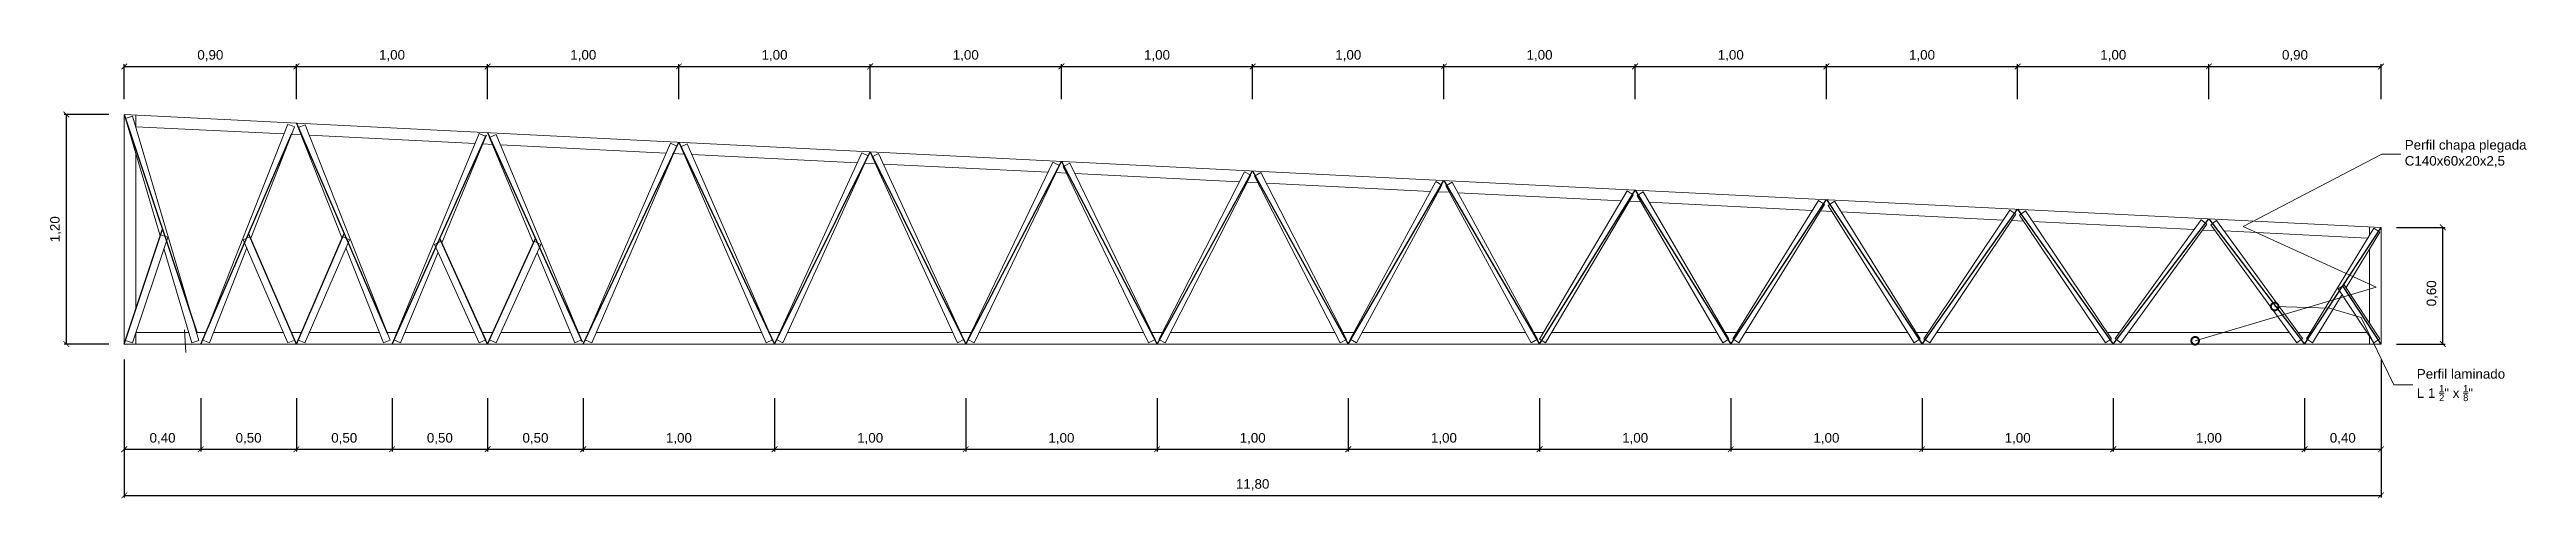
# Model space of a CAD drawing. Header units: millimetres. Extents: x 265 to 853, y -178 to 32.
# Drawn here: x 751.83 to 764.78, y -121.09 to -118.74 of the extents above; entities that cross this region are included whole.
import ezdxf
from ezdxf import colors
from ezdxf.entities.mleader import LeaderData, LeaderLine
from ezdxf.math import Vec2, Vec3

# ---------------------------------------------------------------- set-up
doc = ezdxf.new("R2010")
doc.units = ezdxf.units.MM
doc.header["$LTSCALE"] = 0.1
doc.header["$MEASUREMENT"] = 0
doc.header["$PDMODE"] = 3
doc.header["$PDSIZE"] = 0.1
doc.linetypes.add('ACAD_ISO10W100', pattern=[18, 12, -3, 0, -3])
doc.linetypes.add('CONTINUA', pattern=[200, 100, 100])
doc.layers.get('DEFPOINTS').update_dxf_attribs({"color": 1})
for name, color, linetype, lineweight in [('00_EST_ANGULARES', 4, 'CONTINUA', 20), ('00_EST_Cotas', 6, 'Continuous', 9), ('00_EST_TEXTO', 6, 'Continuous', 9), ('00_EST_Viga', 5, 'Continuous', 20), ('00_EST_Viga_Montante', 5, 'Continuous', 20)]:
    doc.layers.add(name, color=color, linetype=linetype, lineweight=lineweight)
doc.layers.add('00_EST_EJE ANGULARES', color=7, linetype='ACAD_ISO10W100')
doc.styles.add('Arial1_50', font='arial.ttf', dxfattribs={"height": 0.05})
doc.styles.add('Arial20', font='arial.ttf', dxfattribs={"height": 0.2})
doc.dimstyles.new('Cota 1-25-Andres', dxfattribs={"dimtxt": 0.05, "dimasz": 0.03, "dimexe": 0.012, "dimexo": 0.08, "dimgap": 0.025, "dimtad": 1, "dimzin": 0, "dimtxsty": 'Arial1_50', "dimblk1": 'ARCHTICK', "dimblk2": 'ARCHTICK', "dimsah": 1, "dimcen": 0.09, "dimclrd": 256, "dimclre": 256, "dimclrt": 256, "dimazin": 0, "dimtfac": 1, "dimtofl": 0, "dimtmove": 0, "dimatfit": 3, "dimldrblk": 'ARCHTICK', "dimfxl": 1, "dimtolj": 1, "dimtzin": 0, "dimarcsym": 0})

msp = doc.modelspace()

# ---------------------------------------------------------------- blocks, each defined once
blk = doc.blocks.new('_ARCHTICK')
at = {"color": 0, "linetype": 'ByBlock', "const_width": 0.15}
blk.add_lwpolyline([(-0.5, -0.5), (0.5, 0.5)], dxfattribs=at)
blk = doc.blocks.new('*D137')
at = {"layer": '00_EST_Cotas', "lineweight": -2, "transparency": 16777216}
for p, q in [((752.216, -120.567), (752.216, -120.846)), ((752.616, -120.567), (752.616, -120.846)), ((752.216, -120.834), (752.616, -120.834))]:
    blk.add_line(p, q, dxfattribs=at)
at = {"layer": 'DEFPOINTS', "color": 0, "transparency": 16777216}
for p in [(752.216, -120.487), (752.616, -120.487), (752.616, -120.834)]:
    blk.add_point(p, dxfattribs=at)
at = {"layer": '00_EST_Cotas', "lineweight": -2, "transparency": 16777216, "xscale": 0.03, "yscale": 0.03, "zscale": 0.03, "rotation": 180}
blk.add_blockref('_ARCHTICK', (752.216, -120.834), dxfattribs=at)
at = {"layer": '00_EST_Cotas', "lineweight": -2, "transparency": 16777216, "xscale": 0.03, "yscale": 0.03, "zscale": 0.03}
blk.add_blockref('_ARCHTICK', (752.616, -120.834), dxfattribs=at)
at = {"layer": '00_EST_Cotas', "transparency": 16777216, "insert": (752.416, -120.779), "char_height": 0.05, "attachment_point": 5, "style": 'Arial1_50'}
blk.add_mtext('\\A1;0,40', dxfattribs=at)
blk = doc.blocks.new('*D138')
at = {"layer": '00_EST_Cotas', "lineweight": -2, "transparency": 16777216}
for p, q in [((752.616, -120.567), (752.616, -120.846)), ((753.116, -120.567), (753.116, -120.846)), ((752.616, -120.834), (753.116, -120.834))]:
    blk.add_line(p, q, dxfattribs=at)
at = {"layer": 'DEFPOINTS', "color": 0, "transparency": 16777216}
for p in [(752.616, -120.487), (753.116, -120.487), (753.116, -120.834)]:
    blk.add_point(p, dxfattribs=at)
at = {"layer": '00_EST_Cotas', "lineweight": -2, "transparency": 16777216, "xscale": 0.03, "yscale": 0.03, "zscale": 0.03, "rotation": 180}
blk.add_blockref('_ARCHTICK', (752.616, -120.834), dxfattribs=at)
at = {"layer": '00_EST_Cotas', "lineweight": -2, "transparency": 16777216, "xscale": 0.03, "yscale": 0.03, "zscale": 0.03}
blk.add_blockref('_ARCHTICK', (753.116, -120.834), dxfattribs=at)
at = {"layer": '00_EST_Cotas', "transparency": 16777216, "insert": (752.866, -120.779), "char_height": 0.05, "attachment_point": 5, "style": 'Arial1_50'}
blk.add_mtext('\\A1;0,50', dxfattribs=at)
blk = doc.blocks.new('*D139')
at = {"layer": '00_EST_Cotas', "lineweight": -2, "transparency": 16777216}
for p, q in [((753.116, -120.567), (753.116, -120.846)), ((753.616, -120.567), (753.616, -120.846)), ((753.116, -120.834), (753.616, -120.834))]:
    blk.add_line(p, q, dxfattribs=at)
at = {"layer": 'DEFPOINTS', "color": 0, "transparency": 16777216}
for p in [(753.116, -120.487), (753.616, -120.487), (753.616, -120.834)]:
    blk.add_point(p, dxfattribs=at)
at = {"layer": '00_EST_Cotas', "lineweight": -2, "transparency": 16777216, "xscale": 0.03, "yscale": 0.03, "zscale": 0.03, "rotation": 180}
blk.add_blockref('_ARCHTICK', (753.116, -120.834), dxfattribs=at)
at = {"layer": '00_EST_Cotas', "lineweight": -2, "transparency": 16777216, "xscale": 0.03, "yscale": 0.03, "zscale": 0.03}
blk.add_blockref('_ARCHTICK', (753.616, -120.834), dxfattribs=at)
at = {"layer": '00_EST_Cotas', "transparency": 16777216, "insert": (753.366, -120.779), "char_height": 0.05, "attachment_point": 5, "style": 'Arial1_50'}
blk.add_mtext('\\A1;0,50', dxfattribs=at)
blk = doc.blocks.new('*D140')
at = {"layer": '00_EST_Cotas', "lineweight": -2, "transparency": 16777216}
for p, q in [((753.616, -120.567), (753.616, -120.846)), ((754.116, -120.567), (754.116, -120.846)), ((753.616, -120.834), (754.116, -120.834))]:
    blk.add_line(p, q, dxfattribs=at)
at = {"layer": 'DEFPOINTS', "color": 0, "transparency": 16777216}
for p in [(753.616, -120.487), (754.116, -120.487), (754.116, -120.834)]:
    blk.add_point(p, dxfattribs=at)
at = {"layer": '00_EST_Cotas', "lineweight": -2, "transparency": 16777216, "xscale": 0.03, "yscale": 0.03, "zscale": 0.03, "rotation": 180}
blk.add_blockref('_ARCHTICK', (753.616, -120.834), dxfattribs=at)
at = {"layer": '00_EST_Cotas', "lineweight": -2, "transparency": 16777216, "xscale": 0.03, "yscale": 0.03, "zscale": 0.03}
blk.add_blockref('_ARCHTICK', (754.116, -120.834), dxfattribs=at)
at = {"layer": '00_EST_Cotas', "transparency": 16777216, "insert": (753.866, -120.779), "char_height": 0.05, "attachment_point": 5, "style": 'Arial1_50'}
blk.add_mtext('\\A1;0,50', dxfattribs=at)
blk = doc.blocks.new('*D141')
at = {"layer": '00_EST_Cotas', "lineweight": -2, "transparency": 16777216}
for p, q in [((754.116, -120.567), (754.116, -120.846)), ((754.616, -120.567), (754.616, -120.846)), ((754.116, -120.834), (754.616, -120.834))]:
    blk.add_line(p, q, dxfattribs=at)
at = {"layer": 'DEFPOINTS', "color": 0, "transparency": 16777216}
for p in [(754.116, -120.487), (754.616, -120.487), (754.616, -120.834)]:
    blk.add_point(p, dxfattribs=at)
at = {"layer": '00_EST_Cotas', "lineweight": -2, "transparency": 16777216, "xscale": 0.03, "yscale": 0.03, "zscale": 0.03, "rotation": 180}
blk.add_blockref('_ARCHTICK', (754.116, -120.834), dxfattribs=at)
at = {"layer": '00_EST_Cotas', "lineweight": -2, "transparency": 16777216, "xscale": 0.03, "yscale": 0.03, "zscale": 0.03}
blk.add_blockref('_ARCHTICK', (754.616, -120.834), dxfattribs=at)
at = {"layer": '00_EST_Cotas', "transparency": 16777216, "insert": (754.366, -120.779), "char_height": 0.05, "attachment_point": 5, "style": 'Arial1_50'}
blk.add_mtext('\\A1;0,50', dxfattribs=at)
blk = doc.blocks.new('*D142')
at = {"layer": '00_EST_Cotas', "lineweight": -2, "transparency": 16777216}
for p, q in [((754.616, -120.567), (754.616, -120.846)), ((755.616, -120.567), (755.616, -120.846)), ((754.616, -120.834), (755.616, -120.834))]:
    blk.add_line(p, q, dxfattribs=at)
at = {"layer": 'DEFPOINTS', "color": 0, "transparency": 16777216}
for p in [(754.616, -120.487), (755.616, -120.487), (755.616, -120.834)]:
    blk.add_point(p, dxfattribs=at)
at = {"layer": '00_EST_Cotas', "lineweight": -2, "transparency": 16777216, "xscale": 0.03, "yscale": 0.03, "zscale": 0.03, "rotation": 180}
blk.add_blockref('_ARCHTICK', (754.616, -120.834), dxfattribs=at)
at = {"layer": '00_EST_Cotas', "lineweight": -2, "transparency": 16777216, "xscale": 0.03, "yscale": 0.03, "zscale": 0.03}
blk.add_blockref('_ARCHTICK', (755.616, -120.834), dxfattribs=at)
at = {"layer": '00_EST_Cotas', "transparency": 16777216, "insert": (755.116, -120.779), "char_height": 0.05, "attachment_point": 5, "style": 'Arial1_50'}
blk.add_mtext('\\A1;1,00', dxfattribs=at)
blk = doc.blocks.new('*D143')
at = {"layer": '00_EST_Cotas', "lineweight": -2, "transparency": 16777216}
for p, q in [((755.616, -120.567), (755.616, -120.846)), ((756.616, -120.567), (756.616, -120.846)), ((755.616, -120.834), (756.616, -120.834))]:
    blk.add_line(p, q, dxfattribs=at)
at = {"layer": 'DEFPOINTS', "color": 0, "transparency": 16777216}
for p in [(755.616, -120.487), (756.616, -120.487), (756.616, -120.834)]:
    blk.add_point(p, dxfattribs=at)
at = {"layer": '00_EST_Cotas', "lineweight": -2, "transparency": 16777216, "xscale": 0.03, "yscale": 0.03, "zscale": 0.03, "rotation": 180}
blk.add_blockref('_ARCHTICK', (755.616, -120.834), dxfattribs=at)
at = {"layer": '00_EST_Cotas', "lineweight": -2, "transparency": 16777216, "xscale": 0.03, "yscale": 0.03, "zscale": 0.03}
blk.add_blockref('_ARCHTICK', (756.616, -120.834), dxfattribs=at)
at = {"layer": '00_EST_Cotas', "transparency": 16777216, "insert": (756.116, -120.779), "char_height": 0.05, "attachment_point": 5, "style": 'Arial1_50'}
blk.add_mtext('\\A1;1,00', dxfattribs=at)
blk = doc.blocks.new('*D144')
at = {"layer": '00_EST_Cotas', "lineweight": -2, "transparency": 16777216}
for p, q in [((756.616, -120.567), (756.616, -120.846)), ((757.616, -120.567), (757.616, -120.846)), ((756.616, -120.834), (757.616, -120.834))]:
    blk.add_line(p, q, dxfattribs=at)
at = {"layer": 'DEFPOINTS', "color": 0, "transparency": 16777216}
for p in [(756.616, -120.487), (757.616, -120.487), (757.616, -120.834)]:
    blk.add_point(p, dxfattribs=at)
at = {"layer": '00_EST_Cotas', "lineweight": -2, "transparency": 16777216, "xscale": 0.03, "yscale": 0.03, "zscale": 0.03, "rotation": 180}
blk.add_blockref('_ARCHTICK', (756.616, -120.834), dxfattribs=at)
at = {"layer": '00_EST_Cotas', "lineweight": -2, "transparency": 16777216, "xscale": 0.03, "yscale": 0.03, "zscale": 0.03}
blk.add_blockref('_ARCHTICK', (757.616, -120.834), dxfattribs=at)
at = {"layer": '00_EST_Cotas', "transparency": 16777216, "insert": (757.116, -120.779), "char_height": 0.05, "attachment_point": 5, "style": 'Arial1_50'}
blk.add_mtext('\\A1;1,00', dxfattribs=at)
blk = doc.blocks.new('*D145')
at = {"layer": '00_EST_Cotas', "lineweight": -2, "transparency": 16777216}
for p, q in [((757.616, -120.567), (757.616, -120.846)), ((758.616, -120.567), (758.616, -120.846)), ((757.616, -120.834), (758.616, -120.834))]:
    blk.add_line(p, q, dxfattribs=at)
at = {"layer": 'DEFPOINTS', "color": 0, "transparency": 16777216}
for p in [(757.616, -120.487), (758.616, -120.487), (758.616, -120.834)]:
    blk.add_point(p, dxfattribs=at)
at = {"layer": '00_EST_Cotas', "lineweight": -2, "transparency": 16777216, "xscale": 0.03, "yscale": 0.03, "zscale": 0.03, "rotation": 180}
blk.add_blockref('_ARCHTICK', (757.616, -120.834), dxfattribs=at)
at = {"layer": '00_EST_Cotas', "lineweight": -2, "transparency": 16777216, "xscale": 0.03, "yscale": 0.03, "zscale": 0.03}
blk.add_blockref('_ARCHTICK', (758.616, -120.834), dxfattribs=at)
at = {"layer": '00_EST_Cotas', "transparency": 16777216, "insert": (758.116, -120.779), "char_height": 0.05, "attachment_point": 5, "style": 'Arial1_50'}
blk.add_mtext('\\A1;1,00', dxfattribs=at)
blk = doc.blocks.new('*D146')
at = {"layer": '00_EST_Cotas', "lineweight": -2, "transparency": 16777216}
for p, q in [((758.616, -120.567), (758.616, -120.846)), ((759.616, -120.567), (759.616, -120.846)), ((758.616, -120.834), (759.616, -120.834))]:
    blk.add_line(p, q, dxfattribs=at)
at = {"layer": 'DEFPOINTS', "color": 0, "transparency": 16777216}
for p in [(758.616, -120.487), (759.616, -120.487), (759.616, -120.834)]:
    blk.add_point(p, dxfattribs=at)
at = {"layer": '00_EST_Cotas', "lineweight": -2, "transparency": 16777216, "xscale": 0.03, "yscale": 0.03, "zscale": 0.03, "rotation": 180}
blk.add_blockref('_ARCHTICK', (758.616, -120.834), dxfattribs=at)
at = {"layer": '00_EST_Cotas', "lineweight": -2, "transparency": 16777216, "xscale": 0.03, "yscale": 0.03, "zscale": 0.03}
blk.add_blockref('_ARCHTICK', (759.616, -120.834), dxfattribs=at)
at = {"layer": '00_EST_Cotas', "transparency": 16777216, "insert": (759.116, -120.779), "char_height": 0.05, "attachment_point": 5, "style": 'Arial1_50'}
blk.add_mtext('\\A1;1,00', dxfattribs=at)
blk = doc.blocks.new('*D147')
at = {"layer": '00_EST_Cotas', "lineweight": -2, "transparency": 16777216}
for p, q in [((759.616, -120.567), (759.616, -120.846)), ((760.616, -120.567), (760.616, -120.846)), ((759.616, -120.834), (760.616, -120.834))]:
    blk.add_line(p, q, dxfattribs=at)
at = {"layer": 'DEFPOINTS', "color": 0, "transparency": 16777216}
for p in [(759.616, -120.487), (760.616, -120.487), (760.616, -120.834)]:
    blk.add_point(p, dxfattribs=at)
at = {"layer": '00_EST_Cotas', "lineweight": -2, "transparency": 16777216, "xscale": 0.03, "yscale": 0.03, "zscale": 0.03, "rotation": 180}
blk.add_blockref('_ARCHTICK', (759.616, -120.834), dxfattribs=at)
at = {"layer": '00_EST_Cotas', "lineweight": -2, "transparency": 16777216, "xscale": 0.03, "yscale": 0.03, "zscale": 0.03}
blk.add_blockref('_ARCHTICK', (760.616, -120.834), dxfattribs=at)
at = {"layer": '00_EST_Cotas', "transparency": 16777216, "insert": (760.116, -120.779), "char_height": 0.05, "attachment_point": 5, "style": 'Arial1_50'}
blk.add_mtext('\\A1;1,00', dxfattribs=at)
blk = doc.blocks.new('*D148')
at = {"layer": '00_EST_Cotas', "lineweight": -2, "transparency": 16777216}
for p, q in [((760.616, -120.567), (760.616, -120.846)), ((761.616, -120.567), (761.616, -120.846)), ((760.616, -120.834), (761.616, -120.834))]:
    blk.add_line(p, q, dxfattribs=at)
at = {"layer": 'DEFPOINTS', "color": 0, "transparency": 16777216}
for p in [(760.616, -120.487), (761.616, -120.487), (761.616, -120.834)]:
    blk.add_point(p, dxfattribs=at)
at = {"layer": '00_EST_Cotas', "lineweight": -2, "transparency": 16777216, "xscale": 0.03, "yscale": 0.03, "zscale": 0.03, "rotation": 180}
blk.add_blockref('_ARCHTICK', (760.616, -120.834), dxfattribs=at)
at = {"layer": '00_EST_Cotas', "lineweight": -2, "transparency": 16777216, "xscale": 0.03, "yscale": 0.03, "zscale": 0.03}
blk.add_blockref('_ARCHTICK', (761.616, -120.834), dxfattribs=at)
at = {"layer": '00_EST_Cotas', "transparency": 16777216, "insert": (761.116, -120.779), "char_height": 0.05, "attachment_point": 5, "style": 'Arial1_50'}
blk.add_mtext('\\A1;1,00', dxfattribs=at)
blk = doc.blocks.new('*D149')
at = {"layer": '00_EST_Cotas', "lineweight": -2, "transparency": 16777216}
for p, q in [((761.616, -120.567), (761.616, -120.846)), ((762.616, -120.567), (762.616, -120.846)), ((761.616, -120.834), (762.616, -120.834))]:
    blk.add_line(p, q, dxfattribs=at)
at = {"layer": 'DEFPOINTS', "color": 0, "transparency": 16777216}
for p in [(761.616, -120.487), (762.616, -120.487), (762.616, -120.834)]:
    blk.add_point(p, dxfattribs=at)
at = {"layer": '00_EST_Cotas', "lineweight": -2, "transparency": 16777216, "xscale": 0.03, "yscale": 0.03, "zscale": 0.03, "rotation": 180}
blk.add_blockref('_ARCHTICK', (761.616, -120.834), dxfattribs=at)
at = {"layer": '00_EST_Cotas', "lineweight": -2, "transparency": 16777216, "xscale": 0.03, "yscale": 0.03, "zscale": 0.03}
blk.add_blockref('_ARCHTICK', (762.616, -120.834), dxfattribs=at)
at = {"layer": '00_EST_Cotas', "transparency": 16777216, "insert": (762.116, -120.779), "char_height": 0.05, "attachment_point": 5, "style": 'Arial1_50'}
blk.add_mtext('\\A1;1,00', dxfattribs=at)
blk = doc.blocks.new('*D150')
at = {"layer": '00_EST_Cotas', "lineweight": -2, "transparency": 16777216}
for p, q in [((762.616, -120.567), (762.616, -120.846)), ((763.616, -120.567), (763.616, -120.846)), ((762.616, -120.834), (763.616, -120.834))]:
    blk.add_line(p, q, dxfattribs=at)
at = {"layer": 'DEFPOINTS', "color": 0, "transparency": 16777216}
for p in [(762.616, -120.487), (763.616, -120.487), (763.616, -120.834)]:
    blk.add_point(p, dxfattribs=at)
at = {"layer": '00_EST_Cotas', "lineweight": -2, "transparency": 16777216, "xscale": 0.03, "yscale": 0.03, "zscale": 0.03, "rotation": 180}
blk.add_blockref('_ARCHTICK', (762.616, -120.834), dxfattribs=at)
at = {"layer": '00_EST_Cotas', "lineweight": -2, "transparency": 16777216, "xscale": 0.03, "yscale": 0.03, "zscale": 0.03}
blk.add_blockref('_ARCHTICK', (763.616, -120.834), dxfattribs=at)
at = {"layer": '00_EST_Cotas', "transparency": 16777216, "insert": (763.116, -120.779), "char_height": 0.05, "attachment_point": 5, "style": 'Arial1_50'}
blk.add_mtext('\\A1;1,00', dxfattribs=at)
blk = doc.blocks.new('*D151')
at = {"layer": '00_EST_Cotas', "lineweight": -2, "transparency": 16777216}
for p, q in [((763.616, -120.567), (763.616, -120.846)), ((764.016, -120.567), (764.016, -120.846)), ((763.616, -120.834), (764.016, -120.834))]:
    blk.add_line(p, q, dxfattribs=at)
at = {"layer": 'DEFPOINTS', "color": 0, "transparency": 16777216}
for p in [(763.616, -120.487), (764.016, -120.487), (764.016, -120.834)]:
    blk.add_point(p, dxfattribs=at)
at = {"layer": '00_EST_Cotas', "lineweight": -2, "transparency": 16777216, "xscale": 0.03, "yscale": 0.03, "zscale": 0.03, "rotation": 180}
blk.add_blockref('_ARCHTICK', (763.616, -120.834), dxfattribs=at)
at = {"layer": '00_EST_Cotas', "lineweight": -2, "transparency": 16777216, "xscale": 0.03, "yscale": 0.03, "zscale": 0.03}
blk.add_blockref('_ARCHTICK', (764.016, -120.834), dxfattribs=at)
at = {"layer": '00_EST_Cotas', "transparency": 16777216, "insert": (763.816, -120.779), "char_height": 0.05, "attachment_point": 5, "style": 'Arial1_50'}
blk.add_mtext('\\A1;0,40', dxfattribs=at)
blk = doc.blocks.new('*D152')
at = {"layer": '00_EST_Cotas', "lineweight": -2, "transparency": 16777216}
for p, q in [((764.096, -119.674), (764.351, -119.674)), ((764.339, -120.284), (764.339, -119.674)), ((764.096, -120.284), (764.351, -120.284))]:
    blk.add_line(p, q, dxfattribs=at)
at = {"layer": 'DEFPOINTS', "color": 0, "transparency": 16777216}
for p in [(764.016, -119.674), (764.339, -119.674), (764.016, -120.284)]:
    blk.add_point(p, dxfattribs=at)
at = {"layer": '00_EST_Cotas', "lineweight": -2, "transparency": 16777216, "xscale": 0.03, "yscale": 0.03, "zscale": 0.03}
for p, rotation in [((764.339, -119.674), 90), ((764.339, -120.284), 270)]:
    blk.add_blockref('_ARCHTICK', p, dxfattribs=dict(at, rotation=rotation))
at = {"layer": '00_EST_Cotas', "transparency": 16777216, "insert": (764.284, -120.019), "char_height": 0.05, "attachment_point": 5, "rotation": 90, "style": 'Arial1_50'}
blk.add_mtext('\\A1;0,60', dxfattribs=at)
blk = doc.blocks.new('*D153')
at = {"layer": '00_EST_Cotas', "lineweight": -2, "transparency": 16777216}
for p, q in [((752.136, -119.084), (751.901, -119.084)), ((751.913, -120.284), (751.913, -119.084)), ((752.136, -120.284), (751.901, -120.284))]:
    blk.add_line(p, q, dxfattribs=at)
at = {"layer": 'DEFPOINTS', "color": 0, "transparency": 16777216}
for p in [(751.913, -119.084), (752.216, -119.084), (752.216, -120.284)]:
    blk.add_point(p, dxfattribs=at)
at = {"layer": '00_EST_Cotas', "lineweight": -2, "transparency": 16777216, "xscale": 0.03, "yscale": 0.03, "zscale": 0.03}
for p, rotation in [((751.913, -119.084), 90), ((751.913, -120.284), 270)]:
    blk.add_blockref('_ARCHTICK', p, dxfattribs=dict(at, rotation=rotation))
at = {"layer": '00_EST_Cotas', "transparency": 16777216, "insert": (751.858, -119.684), "char_height": 0.05, "attachment_point": 5, "rotation": 90, "style": 'Arial1_50'}
blk.add_mtext('\\A1;1,20', dxfattribs=at)
blk = doc.blocks.new('*D154')
at = {"layer": '00_EST_Cotas', "lineweight": -2, "transparency": 16777216}
for p, q in [((752.216, -119.004), (752.216, -118.821)), ((752.216, -118.833), (753.116, -118.833)), ((753.116, -119.004), (753.116, -118.821))]:
    blk.add_line(p, q, dxfattribs=at)
at = {"layer": 'DEFPOINTS', "color": 0, "transparency": 16777216}
for p in [(753.116, -118.833), (752.216, -119.084), (753.116, -119.084)]:
    blk.add_point(p, dxfattribs=at)
at = {"layer": '00_EST_Cotas', "lineweight": -2, "transparency": 16777216, "xscale": 0.03, "yscale": 0.03, "zscale": 0.03, "rotation": 180}
blk.add_blockref('_ARCHTICK', (752.216, -118.833), dxfattribs=at)
at = {"layer": '00_EST_Cotas', "lineweight": -2, "transparency": 16777216, "xscale": 0.03, "yscale": 0.03, "zscale": 0.03}
blk.add_blockref('_ARCHTICK', (753.116, -118.833), dxfattribs=at)
at = {"layer": '00_EST_Cotas', "transparency": 16777216, "insert": (752.666, -118.777), "char_height": 0.05, "attachment_point": 5, "style": 'Arial1_50'}
blk.add_mtext('\\A1;0,90', dxfattribs=at)
blk = doc.blocks.new('*D155')
at = {"layer": '00_EST_Cotas', "lineweight": -2, "transparency": 16777216}
for p, q in [((753.116, -119.004), (753.116, -118.821)), ((753.116, -118.833), (754.116, -118.833)), ((754.116, -119.004), (754.116, -118.821))]:
    blk.add_line(p, q, dxfattribs=at)
at = {"layer": 'DEFPOINTS', "color": 0, "transparency": 16777216}
for p in [(754.116, -118.833), (753.116, -119.084), (754.116, -119.084)]:
    blk.add_point(p, dxfattribs=at)
at = {"layer": '00_EST_Cotas', "lineweight": -2, "transparency": 16777216, "xscale": 0.03, "yscale": 0.03, "zscale": 0.03, "rotation": 180}
blk.add_blockref('_ARCHTICK', (753.116, -118.833), dxfattribs=at)
at = {"layer": '00_EST_Cotas', "lineweight": -2, "transparency": 16777216, "xscale": 0.03, "yscale": 0.03, "zscale": 0.03}
blk.add_blockref('_ARCHTICK', (754.116, -118.833), dxfattribs=at)
at = {"layer": '00_EST_Cotas', "transparency": 16777216, "insert": (753.616, -118.777), "char_height": 0.05, "attachment_point": 5, "style": 'Arial1_50'}
blk.add_mtext('\\A1;1,00', dxfattribs=at)
blk = doc.blocks.new('*D156')
at = {"layer": '00_EST_Cotas', "lineweight": -2, "transparency": 16777216}
for p, q in [((754.116, -119.004), (754.116, -118.821)), ((754.116, -118.833), (755.116, -118.833)), ((755.116, -119.004), (755.116, -118.821))]:
    blk.add_line(p, q, dxfattribs=at)
at = {"layer": 'DEFPOINTS', "color": 0, "transparency": 16777216}
for p in [(755.116, -118.833), (754.116, -119.084), (755.116, -119.084)]:
    blk.add_point(p, dxfattribs=at)
at = {"layer": '00_EST_Cotas', "lineweight": -2, "transparency": 16777216, "xscale": 0.03, "yscale": 0.03, "zscale": 0.03, "rotation": 180}
blk.add_blockref('_ARCHTICK', (754.116, -118.833), dxfattribs=at)
at = {"layer": '00_EST_Cotas', "lineweight": -2, "transparency": 16777216, "xscale": 0.03, "yscale": 0.03, "zscale": 0.03}
blk.add_blockref('_ARCHTICK', (755.116, -118.833), dxfattribs=at)
at = {"layer": '00_EST_Cotas', "transparency": 16777216, "insert": (754.616, -118.777), "char_height": 0.05, "attachment_point": 5, "style": 'Arial1_50'}
blk.add_mtext('\\A1;1,00', dxfattribs=at)
blk = doc.blocks.new('*D157')
at = {"layer": '00_EST_Cotas', "lineweight": -2, "transparency": 16777216}
for p, q in [((755.116, -119.004), (755.116, -118.821)), ((755.116, -118.833), (756.116, -118.833)), ((756.116, -119.004), (756.116, -118.821))]:
    blk.add_line(p, q, dxfattribs=at)
at = {"layer": 'DEFPOINTS', "color": 0, "transparency": 16777216}
for p in [(756.116, -118.833), (755.116, -119.084), (756.116, -119.084)]:
    blk.add_point(p, dxfattribs=at)
at = {"layer": '00_EST_Cotas', "lineweight": -2, "transparency": 16777216, "xscale": 0.03, "yscale": 0.03, "zscale": 0.03, "rotation": 180}
blk.add_blockref('_ARCHTICK', (755.116, -118.833), dxfattribs=at)
at = {"layer": '00_EST_Cotas', "lineweight": -2, "transparency": 16777216, "xscale": 0.03, "yscale": 0.03, "zscale": 0.03}
blk.add_blockref('_ARCHTICK', (756.116, -118.833), dxfattribs=at)
at = {"layer": '00_EST_Cotas', "transparency": 16777216, "insert": (755.616, -118.777), "char_height": 0.05, "attachment_point": 5, "style": 'Arial1_50'}
blk.add_mtext('\\A1;1,00', dxfattribs=at)
blk = doc.blocks.new('*D158')
at = {"layer": '00_EST_Cotas', "lineweight": -2, "transparency": 16777216}
for p, q in [((756.116, -119.004), (756.116, -118.821)), ((756.116, -118.833), (757.116, -118.833)), ((757.116, -119.004), (757.116, -118.821))]:
    blk.add_line(p, q, dxfattribs=at)
at = {"layer": 'DEFPOINTS', "color": 0, "transparency": 16777216}
for p in [(757.116, -118.833), (756.116, -119.084), (757.116, -119.084)]:
    blk.add_point(p, dxfattribs=at)
at = {"layer": '00_EST_Cotas', "lineweight": -2, "transparency": 16777216, "xscale": 0.03, "yscale": 0.03, "zscale": 0.03, "rotation": 180}
blk.add_blockref('_ARCHTICK', (756.116, -118.833), dxfattribs=at)
at = {"layer": '00_EST_Cotas', "lineweight": -2, "transparency": 16777216, "xscale": 0.03, "yscale": 0.03, "zscale": 0.03}
blk.add_blockref('_ARCHTICK', (757.116, -118.833), dxfattribs=at)
at = {"layer": '00_EST_Cotas', "transparency": 16777216, "insert": (756.616, -118.777), "char_height": 0.05, "attachment_point": 5, "style": 'Arial1_50'}
blk.add_mtext('\\A1;1,00', dxfattribs=at)
blk = doc.blocks.new('*D159')
at = {"layer": '00_EST_Cotas', "lineweight": -2, "transparency": 16777216}
for p, q in [((757.116, -119.004), (757.116, -118.821)), ((757.116, -118.833), (758.116, -118.833)), ((758.116, -119.004), (758.116, -118.821))]:
    blk.add_line(p, q, dxfattribs=at)
at = {"layer": 'DEFPOINTS', "color": 0, "transparency": 16777216}
for p in [(758.116, -118.833), (757.116, -119.084), (758.116, -119.084)]:
    blk.add_point(p, dxfattribs=at)
at = {"layer": '00_EST_Cotas', "lineweight": -2, "transparency": 16777216, "xscale": 0.03, "yscale": 0.03, "zscale": 0.03, "rotation": 180}
blk.add_blockref('_ARCHTICK', (757.116, -118.833), dxfattribs=at)
at = {"layer": '00_EST_Cotas', "lineweight": -2, "transparency": 16777216, "xscale": 0.03, "yscale": 0.03, "zscale": 0.03}
blk.add_blockref('_ARCHTICK', (758.116, -118.833), dxfattribs=at)
at = {"layer": '00_EST_Cotas', "transparency": 16777216, "insert": (757.616, -118.777), "char_height": 0.05, "attachment_point": 5, "style": 'Arial1_50'}
blk.add_mtext('\\A1;1,00', dxfattribs=at)
blk = doc.blocks.new('*D160')
at = {"layer": '00_EST_Cotas', "lineweight": -2, "transparency": 16777216}
for p, q in [((758.116, -119.004), (758.116, -118.821)), ((758.116, -118.833), (759.116, -118.833)), ((759.116, -119.004), (759.116, -118.821))]:
    blk.add_line(p, q, dxfattribs=at)
at = {"layer": 'DEFPOINTS', "color": 0, "transparency": 16777216}
for p in [(759.116, -118.833), (758.116, -119.084), (759.116, -119.084)]:
    blk.add_point(p, dxfattribs=at)
at = {"layer": '00_EST_Cotas', "lineweight": -2, "transparency": 16777216, "xscale": 0.03, "yscale": 0.03, "zscale": 0.03, "rotation": 180}
blk.add_blockref('_ARCHTICK', (758.116, -118.833), dxfattribs=at)
at = {"layer": '00_EST_Cotas', "lineweight": -2, "transparency": 16777216, "xscale": 0.03, "yscale": 0.03, "zscale": 0.03}
blk.add_blockref('_ARCHTICK', (759.116, -118.833), dxfattribs=at)
at = {"layer": '00_EST_Cotas', "transparency": 16777216, "insert": (758.616, -118.777), "char_height": 0.05, "attachment_point": 5, "style": 'Arial1_50'}
blk.add_mtext('\\A1;1,00', dxfattribs=at)
blk = doc.blocks.new('*D161')
at = {"layer": '00_EST_Cotas', "lineweight": -2, "transparency": 16777216}
for p, q in [((759.116, -119.004), (759.116, -118.821)), ((759.116, -118.833), (760.116, -118.833)), ((760.116, -119.004), (760.116, -118.821))]:
    blk.add_line(p, q, dxfattribs=at)
at = {"layer": 'DEFPOINTS', "color": 0, "transparency": 16777216}
for p in [(760.116, -118.833), (759.116, -119.084), (760.116, -119.084)]:
    blk.add_point(p, dxfattribs=at)
at = {"layer": '00_EST_Cotas', "lineweight": -2, "transparency": 16777216, "xscale": 0.03, "yscale": 0.03, "zscale": 0.03, "rotation": 180}
blk.add_blockref('_ARCHTICK', (759.116, -118.833), dxfattribs=at)
at = {"layer": '00_EST_Cotas', "lineweight": -2, "transparency": 16777216, "xscale": 0.03, "yscale": 0.03, "zscale": 0.03}
blk.add_blockref('_ARCHTICK', (760.116, -118.833), dxfattribs=at)
at = {"layer": '00_EST_Cotas', "transparency": 16777216, "insert": (759.616, -118.777), "char_height": 0.05, "attachment_point": 5, "style": 'Arial1_50'}
blk.add_mtext('\\A1;1,00', dxfattribs=at)
blk = doc.blocks.new('*D162')
at = {"layer": '00_EST_Cotas', "lineweight": -2, "transparency": 16777216}
for p, q in [((760.116, -119.004), (760.116, -118.821)), ((760.116, -118.833), (761.116, -118.833)), ((761.116, -119.004), (761.116, -118.821))]:
    blk.add_line(p, q, dxfattribs=at)
at = {"layer": 'DEFPOINTS', "color": 0, "transparency": 16777216}
for p in [(761.116, -118.833), (760.116, -119.084), (761.116, -119.084)]:
    blk.add_point(p, dxfattribs=at)
at = {"layer": '00_EST_Cotas', "lineweight": -2, "transparency": 16777216, "xscale": 0.03, "yscale": 0.03, "zscale": 0.03, "rotation": 180}
blk.add_blockref('_ARCHTICK', (760.116, -118.833), dxfattribs=at)
at = {"layer": '00_EST_Cotas', "lineweight": -2, "transparency": 16777216, "xscale": 0.03, "yscale": 0.03, "zscale": 0.03}
blk.add_blockref('_ARCHTICK', (761.116, -118.833), dxfattribs=at)
at = {"layer": '00_EST_Cotas', "transparency": 16777216, "insert": (760.616, -118.777), "char_height": 0.05, "attachment_point": 5, "style": 'Arial1_50'}
blk.add_mtext('\\A1;1,00', dxfattribs=at)
blk = doc.blocks.new('*D163')
at = {"layer": '00_EST_Cotas', "lineweight": -2, "transparency": 16777216}
for p, q in [((761.116, -119.004), (761.116, -118.821)), ((761.116, -118.833), (762.116, -118.833)), ((762.116, -119.004), (762.116, -118.821))]:
    blk.add_line(p, q, dxfattribs=at)
at = {"layer": 'DEFPOINTS', "color": 0, "transparency": 16777216}
for p in [(762.116, -118.833), (761.116, -119.084), (762.116, -119.084)]:
    blk.add_point(p, dxfattribs=at)
at = {"layer": '00_EST_Cotas', "lineweight": -2, "transparency": 16777216, "xscale": 0.03, "yscale": 0.03, "zscale": 0.03, "rotation": 180}
blk.add_blockref('_ARCHTICK', (761.116, -118.833), dxfattribs=at)
at = {"layer": '00_EST_Cotas', "lineweight": -2, "transparency": 16777216, "xscale": 0.03, "yscale": 0.03, "zscale": 0.03}
blk.add_blockref('_ARCHTICK', (762.116, -118.833), dxfattribs=at)
at = {"layer": '00_EST_Cotas', "transparency": 16777216, "insert": (761.616, -118.777), "char_height": 0.05, "attachment_point": 5, "style": 'Arial1_50'}
blk.add_mtext('\\A1;1,00', dxfattribs=at)
blk = doc.blocks.new('*D164')
at = {"layer": '00_EST_Cotas', "lineweight": -2, "transparency": 16777216}
for p, q in [((762.116, -119.004), (762.116, -118.821)), ((762.116, -118.833), (763.116, -118.833)), ((763.116, -119.004), (763.116, -118.821))]:
    blk.add_line(p, q, dxfattribs=at)
at = {"layer": 'DEFPOINTS', "color": 0, "transparency": 16777216}
for p in [(763.116, -118.833), (762.116, -119.084), (763.116, -119.084)]:
    blk.add_point(p, dxfattribs=at)
at = {"layer": '00_EST_Cotas', "lineweight": -2, "transparency": 16777216, "xscale": 0.03, "yscale": 0.03, "zscale": 0.03, "rotation": 180}
blk.add_blockref('_ARCHTICK', (762.116, -118.833), dxfattribs=at)
at = {"layer": '00_EST_Cotas', "lineweight": -2, "transparency": 16777216, "xscale": 0.03, "yscale": 0.03, "zscale": 0.03}
blk.add_blockref('_ARCHTICK', (763.116, -118.833), dxfattribs=at)
at = {"layer": '00_EST_Cotas', "transparency": 16777216, "insert": (762.616, -118.777), "char_height": 0.05, "attachment_point": 5, "style": 'Arial1_50'}
blk.add_mtext('\\A1;1,00', dxfattribs=at)
blk = doc.blocks.new('*D165')
at = {"layer": '00_EST_Cotas', "lineweight": -2, "transparency": 16777216}
for p, q in [((763.116, -119.004), (763.116, -118.821)), ((763.116, -118.833), (764.016, -118.833)), ((764.016, -119.004), (764.016, -118.821))]:
    blk.add_line(p, q, dxfattribs=at)
at = {"layer": 'DEFPOINTS', "color": 0, "transparency": 16777216}
for p in [(764.016, -118.833), (763.116, -119.084), (764.016, -119.084)]:
    blk.add_point(p, dxfattribs=at)
at = {"layer": '00_EST_Cotas', "lineweight": -2, "transparency": 16777216, "xscale": 0.03, "yscale": 0.03, "zscale": 0.03, "rotation": 180}
blk.add_blockref('_ARCHTICK', (763.116, -118.833), dxfattribs=at)
at = {"layer": '00_EST_Cotas', "lineweight": -2, "transparency": 16777216, "xscale": 0.03, "yscale": 0.03, "zscale": 0.03}
blk.add_blockref('_ARCHTICK', (764.016, -118.833), dxfattribs=at)
at = {"layer": '00_EST_Cotas', "transparency": 16777216, "insert": (763.566, -118.777), "char_height": 0.05, "attachment_point": 5, "style": 'Arial1_50'}
blk.add_mtext('\\A1;0,90', dxfattribs=at)
blk = doc.blocks.new('*D166')
at = {"layer": '00_EST_Cotas', "lineweight": -2, "transparency": 16777216}
for p, q in [((752.216, -120.364), (752.216, -121.087)), ((764.016, -120.364), (764.016, -121.087)), ((752.216, -121.075), (764.016, -121.075))]:
    blk.add_line(p, q, dxfattribs=at)
at = {"layer": 'DEFPOINTS', "color": 0, "transparency": 16777216}
for p in [(752.216, -120.284), (764.016, -120.284), (764.016, -121.075)]:
    blk.add_point(p, dxfattribs=at)
at = {"layer": '00_EST_Cotas', "lineweight": -2, "transparency": 16777216, "xscale": 0.03, "yscale": 0.03, "zscale": 0.03, "rotation": 180}
blk.add_blockref('_ARCHTICK', (752.216, -121.075), dxfattribs=at)
at = {"layer": '00_EST_Cotas', "lineweight": -2, "transparency": 16777216, "xscale": 0.03, "yscale": 0.03, "zscale": 0.03}
blk.add_blockref('_ARCHTICK', (764.016, -121.075), dxfattribs=at)
at = {"layer": '00_EST_Cotas', "transparency": 16777216, "insert": (758.116, -121.02), "char_height": 0.05, "attachment_point": 5, "style": 'Arial1_50'}
blk.add_mtext('\\A1;11,80', dxfattribs=at)
blk = doc.blocks.new('_DotSmall')
at = {"color": 0, "linetype": 'ByBlock', "const_width": 0.5}
blk.add_lwpolyline([(-0.0625, 0, 1), (0.0625, 0, 1)], format="xyb", close=True, dxfattribs=at)

# ---------------------------------------------------------------- dimensions: what is measured, and where the dimension line sits
at = {"layer": '00_EST_Cotas'}
for base, p1, p2, picture, middle in [((753.116, -118.833), (752.216, -119.084), (753.116, -119.084), '*D154', (752.666, -118.777)), ((754.116, -118.833), (753.116, -119.084), (754.116, -119.084), '*D155', (753.616, -118.777)), ((755.116, -118.833), (754.116, -119.084), (755.116, -119.084), '*D156', (754.616, -118.777)), ((756.116, -118.833), (755.116, -119.084), (756.116, -119.084), '*D157', (755.616, -118.777)), ((757.116, -118.833), (756.116, -119.084), (757.116, -119.084), '*D158', (756.616, -118.777)), ((758.116, -118.833), (757.116, -119.084), (758.116, -119.084), '*D159', (757.616, -118.777)), ((759.116, -118.833), (758.116, -119.084), (759.116, -119.084), '*D160', (758.616, -118.777)), ((760.116, -118.833), (759.116, -119.084), (760.116, -119.084), '*D161', (759.616, -118.777)), ((761.116, -118.833), (760.116, -119.084), (761.116, -119.084), '*D162', (760.616, -118.777)), ((762.116, -118.833), (761.116, -119.084), (762.116, -119.084), '*D163', (761.616, -118.777)), ((763.116, -118.833), (762.116, -119.084), (763.116, -119.084), '*D164', (762.616, -118.777)), ((764.016, -118.833), (763.116, -119.084), (764.016, -119.084), '*D165', (763.566, -118.777)), ((753.616, -120.834), (753.116, -120.487), (753.616, -120.487), '*D139', (753.366, -120.779)), ((754.616, -120.834), (754.116, -120.487), (754.616, -120.487), '*D141', (754.366, -120.779)), ((755.616, -120.834), (754.616, -120.487), (755.616, -120.487), '*D142', (755.116, -120.779)), ((756.616, -120.834), (755.616, -120.487), (756.616, -120.487), '*D143', (756.116, -120.779)), ((757.616, -120.834), (756.616, -120.487), (757.616, -120.487), '*D144', (757.116, -120.779)), ((758.616, -120.834), (757.616, -120.487), (758.616, -120.487), '*D145', (758.116, -120.779)), ((759.616, -120.834), (758.616, -120.487), (759.616, -120.487), '*D146', (759.116, -120.779)), ((760.616, -120.834), (759.616, -120.487), (760.616, -120.487), '*D147', (760.116, -120.779)), ((761.616, -120.834), (760.616, -120.487), (761.616, -120.487), '*D148', (761.116, -120.779)), ((762.616, -120.834), (761.616, -120.487), (762.616, -120.487), '*D149', (762.116, -120.779)), ((763.616, -120.834), (762.616, -120.487), (763.616, -120.487), '*D150', (763.116, -120.779))]:
    dim = msp.add_linear_dim(base=base, p1=p1, p2=p2, dimstyle='Cota 1-25-Andres', dxfattribs=at)
    dim.commit()
    dim.dimension.update_dxf_attribs({"geometry": picture, "text_midpoint": middle})
dim = msp.add_linear_dim(base=(751.913, -119.084), p1=(752.216, -120.284), p2=(752.216, -119.084), angle=90, dimstyle='Cota 1-25-Andres', dxfattribs=at)
dim.commit()
dim.dimension.update_dxf_attribs({"geometry": '*D153', "text_midpoint": (751.913, -119.684), "dimtype": 160})
dim = msp.add_linear_dim(base=(764.339, -119.674), p1=(764.016, -120.284), p2=(764.016, -119.674), angle=90, text='0,60', dimstyle='Cota 1-25-Andres', dxfattribs=at)
dim.commit()
dim.dimension.update_dxf_attribs({"geometry": '*D152', "text_midpoint": (764.339, -120.019), "dimtype": 160})
for base, p1, p2, picture, middle in [((764.016, -121.075), (752.216, -120.284), (764.016, -120.284), '*D166', (758.116, -121.075)), ((752.616, -120.834), (752.216, -120.487), (752.616, -120.487), '*D137', (752.416, -120.834)), ((753.116, -120.834), (752.616, -120.487), (753.116, -120.487), '*D138', (752.866, -120.834)), ((754.116, -120.834), (753.616, -120.487), (754.116, -120.487), '*D140', (753.866, -120.834)), ((764.016, -120.834), (763.616, -120.487), (764.016, -120.487), '*D151', (763.816, -120.834))]:
    dim = msp.add_linear_dim(base=base, p1=p1, p2=p2, dimstyle='Cota 1-25-Andres', dxfattribs=at)
    dim.commit()
    dim.dimension.update_dxf_attribs({"geometry": picture, "text_midpoint": middle, "dimtype": 160})

# ---------------------------------------------------------------- linework, layer by layer
at = {"layer": '00_EST_ANGULARES'}
for p, q in [((752.222, -119.105), (752.259, -119.093)), ((752.222, -119.105), (752.404, -119.719)), ((752.606, -120.266), (752.259, -119.093)), ((753.071, -119.134), (752.626, -120.263)), ((752.877, -119.731), (753.106, -119.149)), ((753.106, -119.149), (753.071, -119.134)), ((753.126, -119.153), (753.161, -119.138)), ((753.606, -120.263), (753.161, -119.138)), ((753.126, -119.153), (753.355, -119.732)), ((754.071, -119.184), (753.626, -120.262)), ((753.877, -119.755), (754.106, -119.199)), ((754.106, -119.199), (754.071, -119.184)), ((754.126, -119.204), (754.161, -119.188)), ((754.126, -119.204), (754.355, -119.756)), ((754.606, -120.262), (754.161, -119.188)), ((754.626, -120.262), (755.072, -119.234)), ((755.106, -119.25), (754.66, -120.278)), ((755.072, -119.234), (755.106, -119.25)), ((755.126, -119.254), (755.16, -119.238)), ((755.572, -120.278), (755.126, -119.254)), ((755.16, -119.238), (755.606, -120.262)), ((756.072, -119.284), (755.626, -120.261)), ((755.66, -120.278), (756.106, -119.301)), ((756.072, -119.284), (756.106, -119.301)), ((756.126, -119.305), (756.16, -119.288)), ((756.126, -119.305), (756.572, -120.278)), ((756.606, -120.261), (756.16, -119.288)), ((756.626, -120.26), (757.072, -119.334)), ((757.106, -119.351), (756.66, -120.278)), ((757.072, -119.334), (757.106, -119.351)), ((757.126, -119.356), (757.16, -119.338)), ((757.126, -119.356), (757.572, -120.278)), ((757.606, -120.26), (757.16, -119.338)), ((758.073, -119.384), (757.626, -120.26)), ((757.659, -120.278), (758.106, -119.402)), ((758.106, -119.402), (758.073, -119.384)), ((758.126, -119.406), (758.159, -119.388)), ((758.573, -120.278), (758.126, -119.406)), ((758.159, -119.388), (758.606, -120.26)), ((759.073, -119.434), (758.626, -120.259)), ((758.659, -120.278), (759.106, -119.453)), ((759.106, -119.453), (759.073, -119.434)), ((759.126, -119.457), (759.159, -119.438)), ((759.573, -120.278), (759.126, -119.457)), ((759.159, -119.438), (759.606, -120.259)), ((759.616, -120.258), (760.074, -119.484)), ((760.106, -119.504), (759.648, -120.278)), ((760.074, -119.484), (760.106, -119.504)), ((760.126, -119.508), (760.158, -119.488)), ((760.574, -120.278), (760.126, -119.508)), ((760.158, -119.488), (760.606, -120.258)), ((761.074, -119.534), (760.626, -120.257)), ((761.106, -119.555), (761.074, -119.534)), ((761.126, -119.559), (761.158, -119.538)), ((761.158, -119.538), (761.606, -120.257)), ((760.658, -120.278), (761.106, -119.555)), ((761.574, -120.278), (761.126, -119.559)), ((762.075, -119.584), (761.626, -120.256)), ((761.657, -120.278), (762.106, -119.606)), ((762.075, -119.584), (762.106, -119.606)), ((762.126, -119.61), (762.157, -119.588)), ((762.575, -120.278), (762.126, -119.61)), ((762.157, -119.588), (762.606, -120.256)), ((763.076, -119.634), (762.626, -120.255)), ((762.656, -120.278), (763.106, -119.657)), ((763.106, -119.657), (763.076, -119.634)), ((763.126, -119.661), (763.156, -119.638)), ((763.576, -120.278), (763.126, -119.661)), ((763.156, -119.638), (763.606, -120.255)), ((752.406, -119.714), (752.222, -120.265)), ((752.259, -120.278), (752.443, -119.726)), ((752.406, -119.714), (752.442, -119.726)), ((752.423, -119.784), (752.57, -120.278)), ((752.661, -120.278), (752.857, -119.781)), ((752.873, -119.723), (752.838, -119.739)), ((752.838, -119.739), (753.072, -120.278)), ((753.106, -120.263), (752.873, -119.723)), ((753.126, -120.263), (753.359, -119.723)), ((753.394, -119.739), (753.16, -120.278)), ((753.359, -119.723), (753.394, -119.739)), ((753.375, -119.782), (753.571, -120.278)), ((753.873, -119.747), (753.838, -119.763)), ((754.071, -120.278), (753.838, -119.763)), ((753.873, -119.747), (754.106, -120.262)), ((754.359, -119.747), (754.126, -120.262)), ((754.161, -120.278), (754.394, -119.763)), ((754.359, -119.747), (754.394, -119.763)), ((763.626, -120.257), (763.978, -119.679)), ((764.01, -119.7), (763.834, -119.989)), ((764.01, -119.7), (763.978, -119.679)), ((753.661, -120.278), (753.857, -119.804)), ((754.375, -119.805), (754.571, -120.278)), ((763.812, -120.025), (763.658, -120.278)), ((763.792, -119.995), (763.824, -119.974)), ((763.792, -119.995), (763.978, -120.278)), ((763.824, -119.974), (764.01, -120.257)), ((752.259, -120.278), (752.222, -120.266)), ((752.531, -120.21), (752.537, -120.329)), ((752.57, -120.278), (752.606, -120.266)), ((752.626, -120.263), (752.661, -120.278)), ((753.106, -120.263), (753.071, -120.278)), ((753.126, -120.263), (753.161, -120.278)), ((753.571, -120.278), (753.606, -120.263)), ((753.661, -120.278), (753.626, -120.262)), ((754.106, -120.262), (754.071, -120.278)), ((754.126, -120.262), (754.161, -120.278)), ((754.571, -120.278), (754.606, -120.262)), ((754.626, -120.262), (754.66, -120.278)), ((755.572, -120.278), (755.606, -120.262)), ((755.66, -120.278), (755.626, -120.261)), ((756.572, -120.278), (756.606, -120.261)), ((756.626, -120.26), (756.66, -120.278)), ((757.572, -120.278), (757.606, -120.26)), ((757.626, -120.26), (757.659, -120.278)), ((758.573, -120.278), (758.606, -120.26)), ((758.626, -120.259), (758.659, -120.278)), ((759.573, -120.278), (759.606, -120.259)), ((759.616, -120.258), (759.648, -120.278)), ((760.574, -120.278), (760.606, -120.258)), ((760.626, -120.257), (760.658, -120.278)), ((761.574, -120.278), (761.606, -120.257)), ((761.626, -120.256), (761.657, -120.278)), ((762.575, -120.278), (762.606, -120.256)), ((762.626, -120.255), (762.656, -120.278)), ((763.576, -120.278), (763.606, -120.255)), ((763.658, -120.278), (763.626, -120.257)), ((763.978, -120.278), (764.01, -120.257))]:
    msp.add_line(p, q, dxfattribs=at)
at = {"layer": '00_EST_EJE ANGULARES'}
for p, q in [((752.216, -119.084), (752.616, -120.284)), ((752.616, -120.284), (753.116, -119.129)), ((753.116, -119.129), (753.616, -120.284)), ((753.616, -120.284), (754.116, -119.179)), ((754.116, -119.179), (754.616, -120.284)), ((754.616, -120.284), (755.116, -119.229)), ((755.116, -119.229), (755.616, -120.284)), ((755.616, -120.284), (756.116, -119.279)), ((756.116, -119.279), (756.616, -120.284)), ((756.616, -120.284), (757.116, -119.329)), ((757.116, -119.329), (757.616, -120.284)), ((757.616, -120.284), (758.116, -119.379)), ((758.116, -119.379), (758.616, -120.284)), ((758.616, -120.284), (759.116, -119.429)), ((759.116, -119.429), (759.616, -120.284)), ((759.616, -120.284), (760.116, -119.479)), ((760.116, -119.479), (760.616, -120.284)), ((760.616, -120.284), (761.116, -119.529)), ((761.116, -119.529), (761.616, -120.284)), ((761.616, -120.284), (762.116, -119.579)), ((762.116, -119.579), (762.616, -120.284)), ((762.616, -120.284), (763.116, -119.629)), ((763.116, -119.629), (763.616, -120.284)), ((752.216, -120.284), (752.416, -119.684)), ((753.116, -120.284), (752.866, -119.707)), ((753.116, -120.284), (753.366, -119.707)), ((754.116, -120.284), (753.866, -119.732)), ((754.116, -120.284), (754.366, -119.732)), ((763.616, -120.284), (764.016, -119.674)), ((764.016, -120.284), (763.816, -119.979))]:
    msp.add_line(p, q, dxfattribs=at)
at = {"layer": '00_EST_Viga'}
for p, q in [((752.213, -119.144), (752.216, -119.145)), ((752.216, -119.084), (764.016, -119.674)), ((752.276, -119.148), (753.05, -119.186)), ((753.091, -119.188), (753.141, -119.191)), ((753.183, -119.193), (754.05, -119.236)), ((754.09, -119.238), (754.141, -119.241)), ((754.183, -119.243), (755.049, -119.286)), ((755.089, -119.288), (755.142, -119.291)), ((755.184, -119.293), (756.048, -119.336)), ((756.089, -119.338), (756.142, -119.341)), ((756.185, -119.343), (757.047, -119.386)), ((757.088, -119.388), (757.143, -119.391)), ((757.186, -119.393), (758.046, -119.436)), ((758.088, -119.438), (758.144, -119.441)), ((758.188, -119.443), (759.045, -119.486)), ((759.087, -119.488), (759.144, -119.491)), ((759.189, -119.493), (760.043, -119.536)), ((760.086, -119.538), (760.145, -119.541)), ((760.191, -119.543), (761.042, -119.586)), ((761.085, -119.588), (761.146, -119.591)), ((761.192, -119.593), (762.04, -119.636)), ((762.085, -119.638), (762.147, -119.641)), ((762.194, -119.643), (763.038, -119.686)), ((763.084, -119.688), (763.148, -119.691)), ((763.197, -119.693), (763.946, -119.731)), ((752.216, -120.284), (764.016, -120.284)), ((752.276, -120.224), (752.554, -120.224)), ((752.594, -120.224), (752.641, -120.224)), ((752.682, -120.224), (753.049, -120.224)), ((753.089, -120.224), (753.143, -120.224)), ((753.184, -120.224), (753.55, -120.224)), ((753.591, -120.224), (753.642, -120.224)), ((753.683, -120.224), (754.047, -120.224)), ((754.089, -120.224), (754.143, -120.224)), ((754.185, -120.224), (754.549, -120.224)), ((754.59, -120.224), (754.642, -120.224)), ((754.684, -120.224), (755.548, -120.224)), ((755.59, -120.224), (755.643, -120.224)), ((755.685, -120.224), (756.547, -120.224)), ((756.589, -120.224), (756.643, -120.224)), ((756.686, -120.224), (757.546, -120.224)), ((757.589, -120.224), (757.644, -120.224)), ((757.687, -120.224), (758.545, -120.224)), ((758.588, -120.224), (758.645, -120.224)), ((758.688, -120.224), (759.544, -120.224)), ((759.587, -120.224), (759.636, -120.224)), ((759.68, -120.224), (760.543, -120.224)), ((760.587, -120.224), (760.646, -120.224)), ((760.691, -120.224), (761.541, -120.224)), ((761.586, -120.224), (761.647, -120.224)), ((761.693, -120.224), (762.539, -120.224)), ((762.585, -120.224), (762.648, -120.224)), ((762.695, -120.224), (763.537, -120.224)), ((763.584, -120.224), (763.646, -120.224)), ((763.691, -120.224), (763.943, -120.224))]:
    msp.add_line(p, q, dxfattribs=at)
at = {"layer": '00_EST_Viga_Montante'}
for p, q in [((752.216, -119.084), (752.216, -120.284)), ((752.276, -119.087), (752.276, -119.152)), ((752.276, -119.286), (752.276, -120.104)), ((763.956, -119.674), (763.956, -119.715)), ((763.956, -119.788), (763.956, -120.175)), ((764.016, -119.674), (764.016, -120.284)), ((752.276, -120.224), (752.276, -120.284)), ((763.956, -120.245), (763.956, -120.284))]:
    msp.add_line(p, q, dxfattribs=at)

msp.set_redraw_order([(e.dxf.handle, doc.entitydb.next_handle()) for e in msp.query("TEXT MTEXT ATTDEF DIMENSION ARC_DIMENSION")])  # texts and dimensions are drawn at this point

# ---------------------------------------------------------------- leaders
at = {"layer": '00_EST_TEXTO'}
ml = msp.add_multileader_mtext('Standard', dxfattribs=at)
ml.set_content('{\\C256;Perfil chapa plegada\\PC140x60x20x2,5 }', color=2, style='Arial20')
ml.set_leader_properties(color=256, linetype='ByLayer', lineweight=-1)
ml.set_arrow_properties(name='DOTSMALL')
ml.build(insert=Vec2(0, 0))
ml.multileader.update_dxf_attribs({"text_left_attachment_type": 2, "text_right_attachment_type": 2, "dogleg_length": 0.1, "arrow_head_size": 0.08})
ctx = ml.context
ctx.base_point, ctx.char_height, ctx.arrow_head_size, ctx.landing_gap_size, ctx.plane_origin = Vec3(764.12, -119.291), 0.05, 0.08, 0.02, Vec3(763.431, -120.154)
ctx.left_attachment, ctx.right_attachment = 2, 2
notes = []
notes.append((ctx, [(0, (1, 1, 0), (764.02, -119.291), (1, 0), 0.1, [(2, [(763.044, -120.267), (763.991, -119.987), (763.295, -119.67)], 0, [])])]))
ctx.mtext.insert, ctx.mtext.flow_direction = Vec3(764.14, -119.218), 5
ml = msp.add_multileader_mtext('Standard', dxfattribs=at)
ml.set_content('\\A1;{\\C256;Perfil laminado\\PL 1 \\H0.7x;\\S1/2;\\H1.42857x;" x \\H0.7x;\\S1/8;\\H1.42857x;"}', color=2, style='Arial20')
ml.set_leader_properties(color=256, linetype='ByLayer', lineweight=-1)
ml.set_arrow_properties(name='DOTSMALL')
ml.build(insert=Vec2(0, 0))
ml.multileader.update_dxf_attribs({"text_left_attachment_type": 2, "text_right_attachment_type": 2, "dogleg_length": 0.1, "arrow_head_size": 0.08})
ctx = ml.context
ctx.base_point, ctx.char_height, ctx.arrow_head_size, ctx.landing_gap_size, ctx.plane_origin = Vec3(764.183, -120.498), 0.05, 0.08, 0.02, Vec3(763.488, -119.817)
ctx.left_attachment, ctx.right_attachment = 2, 2
notes.append((ctx, [(0, (1, 1, 0), (764.083, -120.498), (1, 0), 0.1, [(2, [(763.46, -120.088), (763.746, -120.097), (763.912, -120.146)], 0, [])])]))
ctx.mtext.insert, ctx.mtext.flow_direction = Vec3(764.203, -120.415), 5
for ctx, leaders in notes:
    for number, flags, end, landing, length, lines in leaders:
        leader = LeaderData()
        leader.index, (leader.has_last_leader_line, leader.has_dogleg_vector, leader.attachment_direction) = number, flags
        leader.last_leader_point, leader.dogleg_vector, leader.dogleg_length = Vec3(end), Vec3(landing), length
        for number, points, colour, breaks in lines:
            line = LeaderLine()
            line.index, line.vertices, line.color, line.breaks = number, Vec3.list(points), colors.encode_raw_color(colour), breaks
            leader.lines.append(line)
        ctx.leaders.append(leader)

doc.saveas('drawing.dxf')
